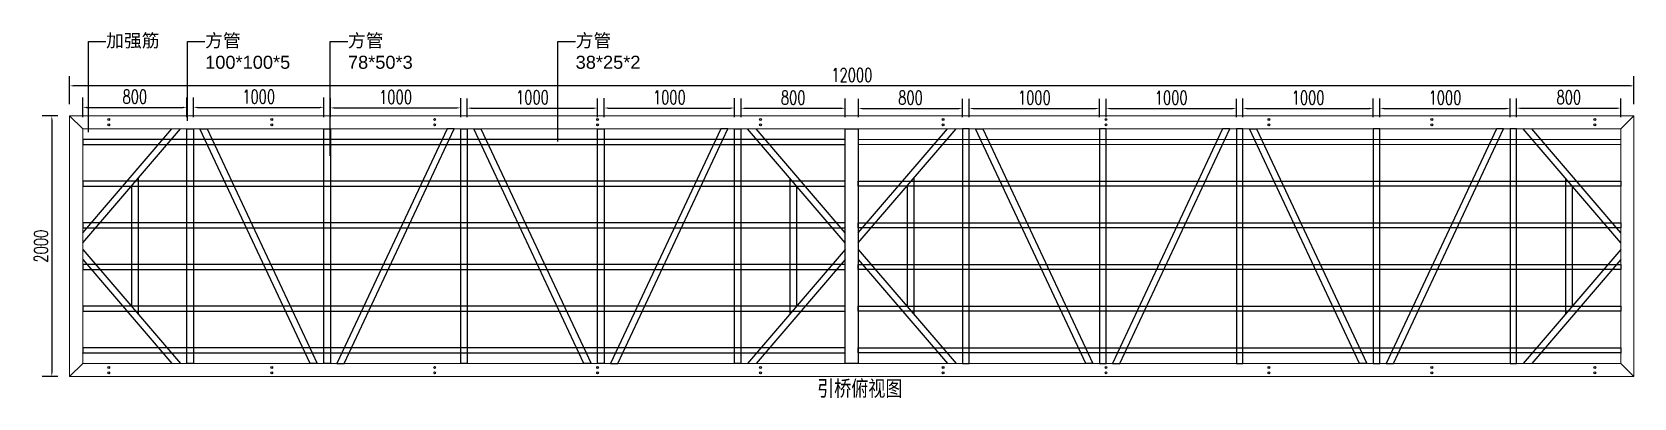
# Model space of a CAD drawing. Header units: millimetres. Extents: x -1612139 to -1300424, y 1145038 to 1536160.
# Drawn here: x -1477692 to -1465403, y 1145038 to 1147846 of the extents above; entities that cross this region are included whole.
import ezdxf
from ezdxf import colors
from ezdxf.entities.mleader import LeaderData, LeaderLine
from ezdxf.math import Vec2, Vec3

# ---------------------------------------------------------------- set-up
doc = ezdxf.new("R2010")
doc.units = ezdxf.units.MM
doc.header["$LTSCALE"] = 1000
doc.layers.get('0').update_dxf_attribs({"linetype": 'CONTINUOUS'})
doc.layers.get('DEFPOINTS').update_dxf_attribs({"linetype": 'CONTINUOUS'})
doc.layers.add('W-STEEL_FRAME钢架', color=3, linetype='CONTINUOUS')
doc.styles.add('-宋体', font='', dxfattribs={"width": 0.8})
doc.styles.add('M', font='arial.ttf')
doc.styles.add('STANDARD_T3', font='simplex.shx', dxfattribs={"width": 0.7, "bigfont": 'gbcbig.shx'})
doc.styles.get('-宋体').set_extended_font_data('SimSun')
doc.dimstyles.new('W&&30', dxfattribs={"dimtxt": 105, "dimasz": 30, "dimexe": 75, "dimexo": 90, "dimgap": 30, "dimtad": 1, "dimdec": 0, "dimzin": 0, "dimdsep": 46, "dimtxsty": 'STANDARD_T3', "dimcen": 0.09, "dimclrd": 1, "dimclre": 1, "dimclrt": 7, "dimazin": 2, "dimtfac": 1, "dimtdec": 0, "dimtix": 1, "dimtmove": 2, "dimatfit": 3, "dimfxl": 100, "dimtolj": 1, "dimtzin": 0, "dimarcsym": 0})

msp = doc.modelspace()

# ---------------------------------------------------------------- texts
at = {"lineweight": 5, "insert": (-1471669.2, 1145172.1), "char_height": 120, "attachment_point": 1, "style": '-宋体'}
msp.add_mtext_dynamic_manual_height_columns('引桥俯视图', width=810.885, gutter_width=25, heights=[0], dxfattribs=at)

# ---------------------------------------------------------------- blocks, each defined once
blk = doc.blocks.new('*D139')
at = {"layer": 'DEFPOINTS', "color": 0, "transparency": 16777216}
for p in [(-1477403, 1147433), (-1477403, 1147203), (-1465403, 1147203)]:
    blk.add_point(p, dxfattribs=at)
at = {"layer": 'W-STEEL_FRAME钢架', "color": 1, "lineweight": -2, "transparency": 16777216}
for p, q in [((-1477403, 1147293), (-1477403, 1147508)), ((-1465403, 1147293), (-1465403, 1147508)), ((-1465433, 1147433), (-1477373, 1147433))]:
    blk.add_line(p, q, dxfattribs=at)
at = {"layer": 'W-STEEL_FRAME钢架', "color": 1, "transparency": 16777216}
for points in [[(-1477373, 1147438), (-1477373, 1147428), (-1477403, 1147433)], [(-1465433, 1147438), (-1465433, 1147428), (-1465403, 1147433)]]:
    blk.add_solid(points, dxfattribs=at)
at = {"layer": 'W-STEEL_FRAME钢架', "color": 7, "transparency": 16777216, "insert": (-1471403, 1147516), "char_height": 105, "attachment_point": 5, "style": 'STANDARD_T3'}
blk.add_mtext('\\A1;12000', dxfattribs=at)
blk = doc.blocks.new('*D169')
at = {"layer": 'DEFPOINTS', "color": 0, "transparency": 16777216}
for p in [(-1477403, 1147203), (-1477540, 1145203), (-1477403, 1145203)]:
    blk.add_point(p, dxfattribs=at)
at = {"layer": 'W-STEEL_FRAME钢架', "color": 1, "lineweight": -2, "transparency": 16777216}
for p, q in [((-1477493, 1147203), (-1477615, 1147203)), ((-1477540, 1147173), (-1477540, 1145233)), ((-1477493, 1145203), (-1477615, 1145203))]:
    blk.add_line(p, q, dxfattribs=at)
at = {"layer": 'W-STEEL_FRAME钢架', "color": 1, "transparency": 16777216}
for points in [[(-1477545, 1147173), (-1477535, 1147173), (-1477540, 1147203)], [(-1477545, 1145233), (-1477535, 1145233), (-1477540, 1145203)]]:
    blk.add_solid(points, dxfattribs=at)
at = {"layer": 'W-STEEL_FRAME钢架', "color": 7, "transparency": 16777216, "insert": (-1477623, 1146203), "char_height": 105, "attachment_point": 5, "rotation": 90, "style": 'STANDARD_T3'}
blk.add_mtext('\\A1;2000', dxfattribs=at)
blk = doc.blocks.new('*D153')
at = {"layer": 'DEFPOINTS', "color": 0, "transparency": 16777216}
for p in [(-1476503, 1147268), (-1477303, 1147103), (-1476503, 1147103)]:
    blk.add_point(p, dxfattribs=at)
at = {"layer": 'W-STEEL_FRAME钢架', "color": 1, "lineweight": -2, "transparency": 16777216}
for p, q in [((-1477303, 1147193), (-1477303, 1147343)), ((-1477273, 1147268), (-1476533, 1147268)), ((-1476503, 1147193), (-1476503, 1147343))]:
    blk.add_line(p, q, dxfattribs=at)
at = {"layer": 'W-STEEL_FRAME钢架', "color": 1, "transparency": 16777216}
for points in [[(-1477273, 1147273), (-1477273, 1147263), (-1477303, 1147268)], [(-1476533, 1147273), (-1476533, 1147263), (-1476503, 1147268)]]:
    blk.add_solid(points, dxfattribs=at)
at = {"layer": 'W-STEEL_FRAME钢架', "color": 7, "transparency": 16777216, "insert": (-1476903, 1147350), "char_height": 105, "attachment_point": 5, "style": 'STANDARD_T3'}
blk.add_mtext('\\A1;800', dxfattribs=at)
blk = doc.blocks.new('*D154')
at = {"layer": 'DEFPOINTS', "color": 0, "transparency": 16777216}
for p in [(-1475453, 1147268), (-1476453, 1147103), (-1475453, 1147103)]:
    blk.add_point(p, dxfattribs=at)
at = {"layer": 'W-STEEL_FRAME钢架', "color": 1, "lineweight": -2, "transparency": 16777216}
for p, q in [((-1476453, 1147193), (-1476453, 1147343)), ((-1476423, 1147268), (-1475483, 1147268)), ((-1475453, 1147193), (-1475453, 1147343))]:
    blk.add_line(p, q, dxfattribs=at)
at = {"layer": 'W-STEEL_FRAME钢架', "color": 1, "transparency": 16777216}
for points in [[(-1476423, 1147273), (-1476423, 1147263), (-1476453, 1147268)], [(-1475483, 1147273), (-1475483, 1147263), (-1475453, 1147268)]]:
    blk.add_solid(points, dxfattribs=at)
at = {"layer": 'W-STEEL_FRAME钢架', "color": 7, "transparency": 16777216, "insert": (-1475953, 1147350), "char_height": 105, "attachment_point": 5, "style": 'STANDARD_T3'}
blk.add_mtext('\\A1;1000', dxfattribs=at)
blk = doc.blocks.new('*D155')
at = {"layer": 'DEFPOINTS', "color": 0, "transparency": 16777216}
for p in [(-1474403, 1147264), (-1475403, 1147103), (-1474403, 1147103)]:
    blk.add_point(p, dxfattribs=at)
at = {"layer": 'W-STEEL_FRAME钢架', "color": 1, "lineweight": -2, "transparency": 16777216}
for p, q in [((-1475403, 1147193), (-1475403, 1147339)), ((-1475373, 1147264), (-1474433, 1147264)), ((-1474403, 1147193), (-1474403, 1147339))]:
    blk.add_line(p, q, dxfattribs=at)
at = {"layer": 'W-STEEL_FRAME钢架', "color": 1, "transparency": 16777216}
for points in [[(-1475373, 1147269), (-1475373, 1147259), (-1475403, 1147264)], [(-1474433, 1147269), (-1474433, 1147259), (-1474403, 1147264)]]:
    blk.add_solid(points, dxfattribs=at)
at = {"layer": 'W-STEEL_FRAME钢架', "color": 7, "transparency": 16777216, "insert": (-1474903, 1147347), "char_height": 105, "attachment_point": 5, "style": 'STANDARD_T3'}
blk.add_mtext('\\A1;1000', dxfattribs=at)
blk = doc.blocks.new('*D156')
at = {"layer": 'DEFPOINTS', "color": 0, "transparency": 16777216}
for p in [(-1473353, 1147262), (-1474353, 1147103), (-1473353, 1147103)]:
    blk.add_point(p, dxfattribs=at)
at = {"layer": 'W-STEEL_FRAME钢架', "color": 1, "lineweight": -2, "transparency": 16777216}
for p, q in [((-1474353, 1147193), (-1474353, 1147337)), ((-1474323, 1147262), (-1473383, 1147262)), ((-1473353, 1147193), (-1473353, 1147337))]:
    blk.add_line(p, q, dxfattribs=at)
at = {"layer": 'W-STEEL_FRAME钢架', "color": 1, "transparency": 16777216}
for points in [[(-1474323, 1147267), (-1474323, 1147257), (-1474353, 1147262)], [(-1473383, 1147267), (-1473383, 1147257), (-1473353, 1147262)]]:
    blk.add_solid(points, dxfattribs=at)
at = {"layer": 'W-STEEL_FRAME钢架', "color": 7, "transparency": 16777216, "insert": (-1473853, 1147345), "char_height": 105, "attachment_point": 5, "style": 'STANDARD_T3'}
blk.add_mtext('\\A1;1000', dxfattribs=at)
blk = doc.blocks.new('*D157')
at = {"layer": 'DEFPOINTS', "color": 0, "transparency": 16777216}
for p in [(-1472303, 1147263), (-1473303, 1147103), (-1472303, 1147103)]:
    blk.add_point(p, dxfattribs=at)
at = {"layer": 'W-STEEL_FRAME钢架', "color": 1, "lineweight": -2, "transparency": 16777216}
for p, q in [((-1473303, 1147193), (-1473303, 1147338)), ((-1473273, 1147263), (-1472333, 1147263)), ((-1472303, 1147193), (-1472303, 1147338))]:
    blk.add_line(p, q, dxfattribs=at)
at = {"layer": 'W-STEEL_FRAME钢架', "color": 1, "transparency": 16777216}
for points in [[(-1473273, 1147268), (-1473273, 1147258), (-1473303, 1147263)], [(-1472333, 1147268), (-1472333, 1147258), (-1472303, 1147263)]]:
    blk.add_solid(points, dxfattribs=at)
at = {"layer": 'W-STEEL_FRAME钢架', "color": 7, "transparency": 16777216, "insert": (-1472803, 1147345), "char_height": 105, "attachment_point": 5, "style": 'STANDARD_T3'}
blk.add_mtext('\\A1;1000', dxfattribs=at)
blk = doc.blocks.new('*D158')
at = {"layer": 'DEFPOINTS', "color": 0, "transparency": 16777216}
for p in [(-1471453, 1147261), (-1472253, 1147103), (-1471453, 1147103)]:
    blk.add_point(p, dxfattribs=at)
at = {"layer": 'W-STEEL_FRAME钢架', "color": 1, "lineweight": -2, "transparency": 16777216}
for p, q in [((-1472253, 1147193), (-1472253, 1147336)), ((-1472223, 1147261), (-1471483, 1147261)), ((-1471453, 1147193), (-1471453, 1147336))]:
    blk.add_line(p, q, dxfattribs=at)
at = {"layer": 'W-STEEL_FRAME钢架', "color": 1, "transparency": 16777216}
for points in [[(-1472223, 1147266), (-1472223, 1147256), (-1472253, 1147261)], [(-1471483, 1147266), (-1471483, 1147256), (-1471453, 1147261)]]:
    blk.add_solid(points, dxfattribs=at)
at = {"layer": 'W-STEEL_FRAME钢架', "color": 7, "transparency": 16777216, "insert": (-1471853, 1147343), "char_height": 105, "attachment_point": 5, "style": 'STANDARD_T3'}
blk.add_mtext('\\A1;800', dxfattribs=at)
blk = doc.blocks.new('*D159')
at = {"layer": 'DEFPOINTS', "color": 0, "transparency": 16777216}
for p in [(-1470553, 1147259), (-1471353, 1147103), (-1470553, 1147103)]:
    blk.add_point(p, dxfattribs=at)
at = {"layer": 'W-STEEL_FRAME钢架', "color": 1, "lineweight": -2, "transparency": 16777216}
for p, q in [((-1471353, 1147193), (-1471353, 1147334)), ((-1471323, 1147259), (-1470583, 1147259)), ((-1470553, 1147193), (-1470553, 1147334))]:
    blk.add_line(p, q, dxfattribs=at)
at = {"layer": 'W-STEEL_FRAME钢架', "color": 1, "transparency": 16777216}
for points in [[(-1471323, 1147264), (-1471323, 1147254), (-1471353, 1147259)], [(-1470583, 1147264), (-1470583, 1147254), (-1470553, 1147259)]]:
    blk.add_solid(points, dxfattribs=at)
at = {"layer": 'W-STEEL_FRAME钢架', "color": 7, "transparency": 16777216, "insert": (-1470953, 1147342), "char_height": 105, "attachment_point": 5, "style": 'STANDARD_T3'}
blk.add_mtext('\\A1;800', dxfattribs=at)
blk = doc.blocks.new('*D160')
at = {"layer": 'DEFPOINTS', "color": 0, "transparency": 16777216}
for p in [(-1469503, 1147259), (-1470503, 1147103), (-1469503, 1147103)]:
    blk.add_point(p, dxfattribs=at)
at = {"layer": 'W-STEEL_FRAME钢架', "color": 1, "lineweight": -2, "transparency": 16777216}
for p, q in [((-1470503, 1147193), (-1470503, 1147334)), ((-1470473, 1147259), (-1469533, 1147259)), ((-1469503, 1147193), (-1469503, 1147334))]:
    blk.add_line(p, q, dxfattribs=at)
at = {"layer": 'W-STEEL_FRAME钢架', "color": 1, "transparency": 16777216}
for points in [[(-1470473, 1147264), (-1470473, 1147254), (-1470503, 1147259)], [(-1469533, 1147264), (-1469533, 1147254), (-1469503, 1147259)]]:
    blk.add_solid(points, dxfattribs=at)
at = {"layer": 'W-STEEL_FRAME钢架', "color": 7, "transparency": 16777216, "insert": (-1470003, 1147342), "char_height": 105, "attachment_point": 5, "style": 'STANDARD_T3'}
blk.add_mtext('\\A1;1000', dxfattribs=at)
blk = doc.blocks.new('*D161')
at = {"layer": 'DEFPOINTS', "color": 0, "transparency": 16777216}
for p in [(-1468453, 1147259), (-1469453, 1147103), (-1468453, 1147103)]:
    blk.add_point(p, dxfattribs=at)
at = {"layer": 'W-STEEL_FRAME钢架', "color": 1, "lineweight": -2, "transparency": 16777216}
for p, q in [((-1469453, 1147193), (-1469453, 1147334)), ((-1469423, 1147259), (-1468483, 1147259)), ((-1468453, 1147193), (-1468453, 1147334))]:
    blk.add_line(p, q, dxfattribs=at)
at = {"layer": 'W-STEEL_FRAME钢架', "color": 1, "transparency": 16777216}
for points in [[(-1469423, 1147264), (-1469423, 1147254), (-1469453, 1147259)], [(-1468483, 1147264), (-1468483, 1147254), (-1468453, 1147259)]]:
    blk.add_solid(points, dxfattribs=at)
at = {"layer": 'W-STEEL_FRAME钢架', "color": 7, "transparency": 16777216, "insert": (-1468953, 1147342), "char_height": 105, "attachment_point": 5, "style": 'STANDARD_T3'}
blk.add_mtext('\\A1;1000', dxfattribs=at)
blk = doc.blocks.new('*D162')
at = {"layer": 'DEFPOINTS', "color": 0, "transparency": 16777216}
for p in [(-1467403, 1147260), (-1468403, 1147103), (-1467403, 1147103)]:
    blk.add_point(p, dxfattribs=at)
at = {"layer": 'W-STEEL_FRAME钢架', "color": 1, "lineweight": -2, "transparency": 16777216}
for p, q in [((-1468403, 1147193), (-1468403, 1147335)), ((-1468373, 1147260), (-1467433, 1147260)), ((-1467403, 1147193), (-1467403, 1147335))]:
    blk.add_line(p, q, dxfattribs=at)
at = {"layer": 'W-STEEL_FRAME钢架', "color": 1, "transparency": 16777216}
for points in [[(-1468373, 1147265), (-1468373, 1147255), (-1468403, 1147260)], [(-1467433, 1147265), (-1467433, 1147255), (-1467403, 1147260)]]:
    blk.add_solid(points, dxfattribs=at)
at = {"layer": 'W-STEEL_FRAME钢架', "color": 7, "transparency": 16777216, "insert": (-1467903, 1147343), "char_height": 105, "attachment_point": 5, "style": 'STANDARD_T3'}
blk.add_mtext('\\A1;1000', dxfattribs=at)
blk = doc.blocks.new('*D163')
at = {"layer": 'DEFPOINTS', "color": 0, "transparency": 16777216}
for p in [(-1466353, 1147260), (-1467353, 1147103), (-1466353, 1147103)]:
    blk.add_point(p, dxfattribs=at)
at = {"layer": 'W-STEEL_FRAME钢架', "color": 1, "lineweight": -2, "transparency": 16777216}
for p, q in [((-1467353, 1147193), (-1467353, 1147335)), ((-1467323, 1147260), (-1466383, 1147260)), ((-1466353, 1147193), (-1466353, 1147335))]:
    blk.add_line(p, q, dxfattribs=at)
at = {"layer": 'W-STEEL_FRAME钢架', "color": 1, "transparency": 16777216}
for points in [[(-1467323, 1147265), (-1467323, 1147255), (-1467353, 1147260)], [(-1466383, 1147265), (-1466383, 1147255), (-1466353, 1147260)]]:
    blk.add_solid(points, dxfattribs=at)
at = {"layer": 'W-STEEL_FRAME钢架', "color": 7, "transparency": 16777216, "insert": (-1466853, 1147343), "char_height": 105, "attachment_point": 5, "style": 'STANDARD_T3'}
blk.add_mtext('\\A1;1000', dxfattribs=at)
blk = doc.blocks.new('*D164')
at = {"layer": 'DEFPOINTS', "color": 0, "transparency": 16777216}
for p in [(-1465503, 1147262), (-1466303, 1147103), (-1465503, 1147103)]:
    blk.add_point(p, dxfattribs=at)
at = {"layer": 'W-STEEL_FRAME钢架', "color": 1, "lineweight": -2, "transparency": 16777216}
for p, q in [((-1466303, 1147193), (-1466303, 1147337)), ((-1466273, 1147262), (-1465533, 1147262)), ((-1465503, 1147193), (-1465503, 1147337))]:
    blk.add_line(p, q, dxfattribs=at)
at = {"layer": 'W-STEEL_FRAME钢架', "color": 1, "transparency": 16777216}
for points in [[(-1466273, 1147267), (-1466273, 1147257), (-1466303, 1147262)], [(-1465533, 1147267), (-1465533, 1147257), (-1465503, 1147262)]]:
    blk.add_solid(points, dxfattribs=at)
at = {"layer": 'W-STEEL_FRAME钢架', "color": 7, "transparency": 16777216, "insert": (-1465903, 1147345), "char_height": 105, "attachment_point": 5, "style": 'STANDARD_T3'}
blk.add_mtext('\\A1;800', dxfattribs=at)

# ---------------------------------------------------------------- dimensions: what is measured, and where the dimension line sits
at = {"layer": 'W-STEEL_FRAME钢架'}
for base, p1, p2, picture, middle in [((-1477403.2, 1147433.2), (-1465403.2, 1147203.2), (-1477403.2, 1147203.2), '*D139', (-1471403.2, 1147515.7)), ((-1476503.2, 1147267.5), (-1477303.2, 1147103.2), (-1476503.2, 1147103.2), '*D153', (-1476903.2, 1147350)), ((-1475453.2, 1147267.6), (-1476453.2, 1147103.2), (-1475453.2, 1147103.2), '*D154', (-1475953.2, 1147350.1)), ((-1474403.2, 1147264.3), (-1475403.2, 1147103.2), (-1474403.2, 1147103.2), '*D155', (-1474903.2, 1147346.8)), ((-1473353.2, 1147262.1), (-1474353.2, 1147103.2), (-1473353.2, 1147103.2), '*D156', (-1473853.2, 1147344.6)), ((-1472303.2, 1147262.6), (-1473303.2, 1147103.2), (-1472303.2, 1147103.2), '*D157', (-1472803.2, 1147345.1)), ((-1471453.2, 1147260.9), (-1472253.2, 1147103.2), (-1471453.2, 1147103.2), '*D158', (-1471853.2, 1147343.4)), ((-1470553.2, 1147259.2), (-1471353.2, 1147103.2), (-1470553.2, 1147103.2), '*D159', (-1470953.2, 1147341.7)), ((-1469503.2, 1147259.2), (-1470503.2, 1147103.2), (-1469503.2, 1147103.2), '*D160', (-1470003.2, 1147341.7)), ((-1468453.2, 1147259.2), (-1469453.2, 1147103.2), (-1468453.2, 1147103.2), '*D161', (-1468953.2, 1147341.7)), ((-1467403.2, 1147260.4), (-1468403.2, 1147103.2), (-1467403.2, 1147103.2), '*D162', (-1467903.2, 1147342.9)), ((-1466353.2, 1147260.3), (-1467353.2, 1147103.2), (-1466353.2, 1147103.2), '*D163', (-1466853.2, 1147342.8)), ((-1465503.2, 1147262.1), (-1466303.2, 1147103.2), (-1465503.2, 1147103.2), '*D164', (-1465903.2, 1147344.6))]:
    dim = msp.add_linear_dim(base=base, p1=p1, p2=p2, dimstyle='W&&30', dxfattribs=at)
    dim.commit()
    dim.dimension.update_dxf_attribs({"geometry": picture, "text_midpoint": middle})
dim = msp.add_linear_dim(base=(-1477540.2, 1145203.2), p1=(-1477403.2, 1147203.2), p2=(-1477403.2, 1145203.2), angle=90, dimstyle='W&&30', dxfattribs=at)
dim.commit()
dim.dimension.update_dxf_attribs({"geometry": '*D169', "text_midpoint": (-1477622.7, 1146203.2)})

# ---------------------------------------------------------------- linework, layer by layer
at = {"color": 3, "lineweight": 5}
for p, q in [((-1477403.2, 1147203.2), (-1465403.2, 1147203.2)), ((-1477403.2, 1145203.2), (-1477403.2, 1147203.2)), ((-1477303.2, 1147103.2), (-1477403.2, 1147203.2)), ((-1465503.2, 1147103.2), (-1465403.2, 1147203.2)), ((-1465403.2, 1147203.2), (-1465403.2, 1145203.2)), ((-1477303.2, 1147103.2), (-1465503.2, 1147103.2)), ((-1477303.2, 1145303.2), (-1477303.2, 1147103.2)), ((-1465503.2, 1147103.2), (-1465503.2, 1145303.2)), ((-1477403.2, 1145203.2), (-1477303.2, 1145303.2)), ((-1465503.2, 1145303.2), (-1477303.2, 1145303.2)), ((-1465503.2, 1145303.2), (-1465403.2, 1145203.2)), ((-1465403.2, 1145203.2), (-1477403.2, 1145203.2))]:
    msp.add_line(p, q, dxfattribs=at)
at = {"color": 1}
for p, q in [((-1477303.2, 1146228.2), (-1476553.2, 1147103.2)), ((-1477303.2, 1146305), (-1476619, 1147103.2)), ((-1471453.2, 1146228.2), (-1472203.2, 1147103.2)), ((-1471453.2, 1146305), (-1472137.3, 1147103.2)), ((-1471353.2, 1146228.2), (-1470603.2, 1147103.2)), ((-1471353.2, 1146305), (-1470669, 1147103.2)), ((-1465503.2, 1146228.2), (-1466253.2, 1147103.2)), ((-1465503.2, 1146305), (-1466187.3, 1147103.2)), ((-1476928.2, 1146665.7), (-1476928.2, 1145740.7)), ((-1476878.2, 1146724), (-1476878.2, 1145682.4)), ((-1471878.2, 1146724), (-1471878.2, 1145682.4)), ((-1471828.2, 1146665.7), (-1471828.2, 1145740.7)), ((-1470978.2, 1146665.7), (-1470978.2, 1145740.7)), ((-1470928.2, 1146724), (-1470928.2, 1145682.4)), ((-1465928.2, 1146724), (-1465928.2, 1145682.4)), ((-1465878.2, 1146665.7), (-1465878.2, 1145740.7)), ((-1477303.2, 1146178.2), (-1476553.2, 1145303.2)), ((-1471453.2, 1146178.2), (-1472203.2, 1145303.2)), ((-1471353.2, 1146178.2), (-1470603.2, 1145303.2)), ((-1465503.2, 1146178.2), (-1466253.2, 1145303.2)), ((-1477303.2, 1146101.4), (-1476619, 1145303.2)), ((-1471453.2, 1146101.4), (-1472137.3, 1145303.2)), ((-1471353.2, 1146101.4), (-1470669, 1145303.2)), ((-1465503.2, 1146101.4), (-1466187.3, 1145303.2))]:
    msp.add_line(p, q, dxfattribs=at)
at = {"lineweight": 5}
for p, q in [((-1471353.2, 1147022.2), (-1465503.2, 1147022.2)), ((-1471353.2, 1146984.2), (-1465503.2, 1146984.2))]:
    msp.add_line(p, q, dxfattribs=at)
at = {"color": 0}
for points in [[(-1477303.2, 1146984.2), (-1471453.2, 1146984.2), (-1471453.2, 1147022.2), (-1477303.2, 1147022.2), (-1477303.2, 1146983.2)], [(-1477303.2, 1146664.2), (-1471453.2, 1146664.2), (-1471453.2, 1146702.2), (-1477303.2, 1146702.2), (-1477303.2, 1146663.2)], [(-1465503.2, 1146664.2), (-1471353.2, 1146664.2), (-1471353.2, 1146702.2), (-1465503.2, 1146702.2), (-1465503.2, 1146663.2)], [(-1477303.2, 1146344.2), (-1471453.2, 1146344.2), (-1471453.2, 1146382.2), (-1477303.2, 1146382.2), (-1477303.2, 1146343.2)], [(-1465503.2, 1146344.2), (-1471353.2, 1146344.2), (-1471353.2, 1146382.2), (-1465503.2, 1146382.2), (-1465503.2, 1146343.2)], [(-1477303.2, 1146024.2), (-1471453.2, 1146024.2), (-1471453.2, 1146062.2), (-1477303.2, 1146062.2), (-1477303.2, 1146023.2)], [(-1465503.2, 1146024.2), (-1471353.2, 1146024.2), (-1471353.2, 1146062.2), (-1465503.2, 1146062.2), (-1465503.2, 1146023.2)], [(-1477303.2, 1145704.2), (-1471453.2, 1145704.2), (-1471453.2, 1145742.2), (-1477303.2, 1145742.2), (-1477303.2, 1145703.2)], [(-1465503.2, 1145704.2), (-1471353.2, 1145704.2), (-1471353.2, 1145742.2), (-1465503.2, 1145742.2), (-1465503.2, 1145703.2)], [(-1477303.2, 1145384.2), (-1471453.2, 1145384.2), (-1471453.2, 1145422.2), (-1477303.2, 1145422.2), (-1477303.2, 1145383.2)], [(-1465503.2, 1145384.2), (-1471353.2, 1145384.2), (-1471353.2, 1145422.2), (-1465503.2, 1145422.2), (-1465503.2, 1145383.2)]]:
    msp.add_lwpolyline(points, close=True, dxfattribs=at)
at = {"color": 1}
for points in [[(-1476503.2, 1147103.2), (-1476453.2, 1147103.2), (-1476453.2, 1145303.2), (-1476503.2, 1145303.2)], [(-1475453.2, 1147103.2), (-1475403.2, 1147103.2), (-1475403.2, 1145303.2), (-1475453.2, 1145303.2)], [(-1474403.2, 1147103.2), (-1474353.2, 1147103.2), (-1474353.2, 1145303.2), (-1474403.2, 1145303.2)], [(-1473353.2, 1147103.2), (-1473303.2, 1147103.2), (-1473303.2, 1145303.2), (-1473353.2, 1145303.2)], [(-1472303.2, 1147103.2), (-1472253.2, 1147103.2), (-1472253.2, 1145303.2), (-1472303.2, 1145303.2)], [(-1470503.2, 1147103.2), (-1470553.2, 1147103.2), (-1470553.2, 1145303.2), (-1470503.2, 1145303.2)], [(-1469453.2, 1147103.2), (-1469503.2, 1147103.2), (-1469503.2, 1145303.2), (-1469453.2, 1145303.2)], [(-1468403.2, 1147103.2), (-1468453.2, 1147103.2), (-1468453.2, 1145303.2), (-1468403.2, 1145303.2)], [(-1467353.2, 1147103.2), (-1467403.2, 1147103.2), (-1467403.2, 1145303.2), (-1467353.2, 1145303.2)], [(-1466303.2, 1147103.2), (-1466353.2, 1147103.2), (-1466353.2, 1145303.2), (-1466303.2, 1145303.2)]]:
    msp.add_lwpolyline(points, close=True, dxfattribs=at)
for points in [[(-1476348, 1147103.2), (-1475503.2, 1145303.2), (-1475558.4, 1145303.2), (-1476403.2, 1147103.2), (-1476348, 1147103.2)], [(-1474508.4, 1147103.2), (-1475353.2, 1145303.2), (-1475298, 1145303.2), (-1474453.2, 1147103.2), (-1474508.4, 1147103.2)], [(-1474248, 1147103.2), (-1473403.2, 1145303.2), (-1473458.4, 1145303.2), (-1474303.2, 1147103.2), (-1474248, 1147103.2)], [(-1472408.4, 1147103.2), (-1473253.2, 1145303.2), (-1473198, 1145303.2), (-1472353.2, 1147103.2), (-1472408.4, 1147103.2)], [(-1470398, 1147103.2), (-1469553.2, 1145303.2), (-1469608.4, 1145303.2), (-1470453.2, 1147103.2), (-1470398, 1147103.2)], [(-1468558.4, 1147103.2), (-1469403.2, 1145303.2), (-1469348, 1145303.2), (-1468503.2, 1147103.2), (-1468558.4, 1147103.2)], [(-1468298, 1147103.2), (-1467453.2, 1145303.2), (-1467508.4, 1145303.2), (-1468353.2, 1147103.2), (-1468298, 1147103.2)], [(-1466458.4, 1147103.2), (-1467303.2, 1145303.2), (-1467248, 1145303.2), (-1466403.2, 1147103.2), (-1466458.4, 1147103.2)]]:
    msp.add_lwpolyline(points, dxfattribs=at)
at = {"color": 3}
msp.add_lwpolyline([(-1471453.2, 1147103.2), (-1471353.2, 1147103.2), (-1471353.2, 1145303.2), (-1471453.2, 1145303.2)], close=True, dxfattribs=at)
at = {"color": 0}
for centre in [(-1477103.2, 1147175.2), (-1477103.2, 1147134.2), (-1475853.2, 1147175.2), (-1475853.2, 1147134.2), (-1474603.2, 1147175.2), (-1474603.2, 1147134.2), (-1473353.2, 1147175.2), (-1473353.2, 1147134.2), (-1472103.2, 1147175.2), (-1472103.2, 1147134.2), (-1470703.2, 1147175.2), (-1470703.2, 1147134.2), (-1469453.2, 1147175.2), (-1469453.2, 1147175.2), (-1469453.2, 1147134.2), (-1469453.2, 1147134.2), (-1468203.2, 1147175.2), (-1468203.2, 1147134.2), (-1466953.2, 1147175.2), (-1466953.2, 1147134.2), (-1465703.2, 1147175.2), (-1465703.2, 1147134.2), (-1477103.2, 1145272.2), (-1477103.2, 1145231.2), (-1475853.2, 1145272.2), (-1475853.2, 1145231.2), (-1474603.2, 1145272.2), (-1474603.2, 1145231.2), (-1473353.2, 1145272.2), (-1473353.2, 1145231.2), (-1472103.2, 1145272.2), (-1472103.2, 1145231.2), (-1470703.2, 1145272.2), (-1470703.2, 1145231.2), (-1469453.2, 1145272.2), (-1469453.2, 1145272.2), (-1469453.2, 1145231.2), (-1469453.2, 1145231.2), (-1468203.2, 1145272.2), (-1468203.2, 1145231.2), (-1466953.2, 1145272.2), (-1466953.2, 1145231.2), (-1465703.2, 1145272.2), (-1465703.2, 1145231.2)]:
    msp.add_circle(centre, 7, dxfattribs=at)

msp.set_redraw_order([(e.dxf.handle, doc.entitydb.next_handle()) for e in msp.query("TEXT MTEXT ATTDEF DIMENSION ARC_DIMENSION")])  # texts and dimensions are drawn at this point

# ---------------------------------------------------------------- leaders
at = {"color": 0}
ml = msp.add_multileader_mtext('Standard', dxfattribs=at)
ml.set_content('加强筋', style='M')
ml.set_leader_properties()
ml.build(insert=Vec2(0, 0))
ml.multileader.update_dxf_attribs({"text_right_attachment_type": 6, "dogleg_length": 0.36})
ctx = ml.context
ctx.base_point, ctx.char_height, ctx.plane_origin = Vec3(-1477124.9, 1147773.3), 100, Vec3(-1477259.3, 1147074.9)
ctx.right_attachment = 6
notes = []
notes.append((ctx, [(0, (1, 1, 0), (-1477259.3, 1147773.3), (1, 0), 134.4, [(0, [(-1477259.3, 1147074.9)], 0, [])])]))
ctx.mtext.insert, ctx.mtext.width, ctx.mtext.flow_direction = Vec3(-1477122.9, 1147830.6), 499.302, 5
ml = msp.add_multileader_mtext('Standard', dxfattribs=at)
ml.set_content('方管100*100*5', style='M')
ml.set_leader_properties()
ml.build(insert=Vec2(0, 0))
ml.multileader.update_dxf_attribs({"text_right_attachment_type": 6, "dogleg_length": 0.36})
ctx = ml.context
ctx.base_point, ctx.char_height, ctx.plane_origin = Vec3(-1476365.6, 1147773.3), 100, Vec3(-1476500, 1147074.9)
ctx.right_attachment = 6
notes.append((ctx, [(0, (1, 1, 0), (-1476500, 1147773.3), (1, 0), 134.4, [(0, [(-1476500, 1147160.5)], 0, [])])]))
ctx.mtext.insert, ctx.mtext.width, ctx.mtext.flow_direction = Vec3(-1476363.6, 1147830.6), 657.538, 5
ml = msp.add_multileader_mtext('Standard', dxfattribs=at)
ml.set_content('方管78*50*3', style='M')
ml.set_leader_properties()
ml.build(insert=Vec2(0, 0))
ml.multileader.update_dxf_attribs({"text_right_attachment_type": 6, "dogleg_length": 0.36})
ctx = ml.context
ctx.base_point, ctx.char_height, ctx.plane_origin = Vec3(-1475270.3, 1147773.3), 100, Vec3(-1475404.7, 1147074.9)
ctx.right_attachment = 6
notes.append((ctx, [(0, (1, 1, 0), (-1475404.7, 1147773.3), (1, 0), 134.4, [(0, [(-1475404.7, 1146891.9)], 0, [])])]))
ctx.mtext.insert, ctx.mtext.width, ctx.mtext.flow_direction = Vec3(-1475268.3, 1147830.6), 657.538, 5
ml = msp.add_multileader_mtext('Standard', dxfattribs=at)
ml.set_content('方管38*25*2', style='M')
ml.set_leader_properties()
ml.build(insert=Vec2(0, 0))
ml.multileader.update_dxf_attribs({"text_right_attachment_type": 6, "dogleg_length": 0.36})
ctx = ml.context
ctx.base_point, ctx.char_height, ctx.plane_origin = Vec3(-1473523.5, 1147773.3), 100, Vec3(-1473657.9, 1147074.9)
ctx.right_attachment = 6
notes.append((ctx, [(0, (1, 1, 0), (-1473657.9, 1147773.3), (1, 0), 134.4, [(0, [(-1473657.9, 1147002.3)], 0, [])])]))
ctx.mtext.insert, ctx.mtext.width, ctx.mtext.flow_direction = Vec3(-1473521.5, 1147830.6), 657.538, 5
for ctx, leaders in notes:
    for number, flags, end, landing, length, lines in leaders:
        leader = LeaderData()
        leader.index, (leader.has_last_leader_line, leader.has_dogleg_vector, leader.attachment_direction) = number, flags
        leader.last_leader_point, leader.dogleg_vector, leader.dogleg_length = Vec3(end), Vec3(landing), length
        for number, points, colour, breaks in lines:
            line = LeaderLine()
            line.index, line.vertices, line.color, line.breaks = number, Vec3.list(points), colors.encode_raw_color(colour), breaks
            leader.lines.append(line)
        ctx.leaders.append(leader)

doc.saveas('drawing.dxf')
